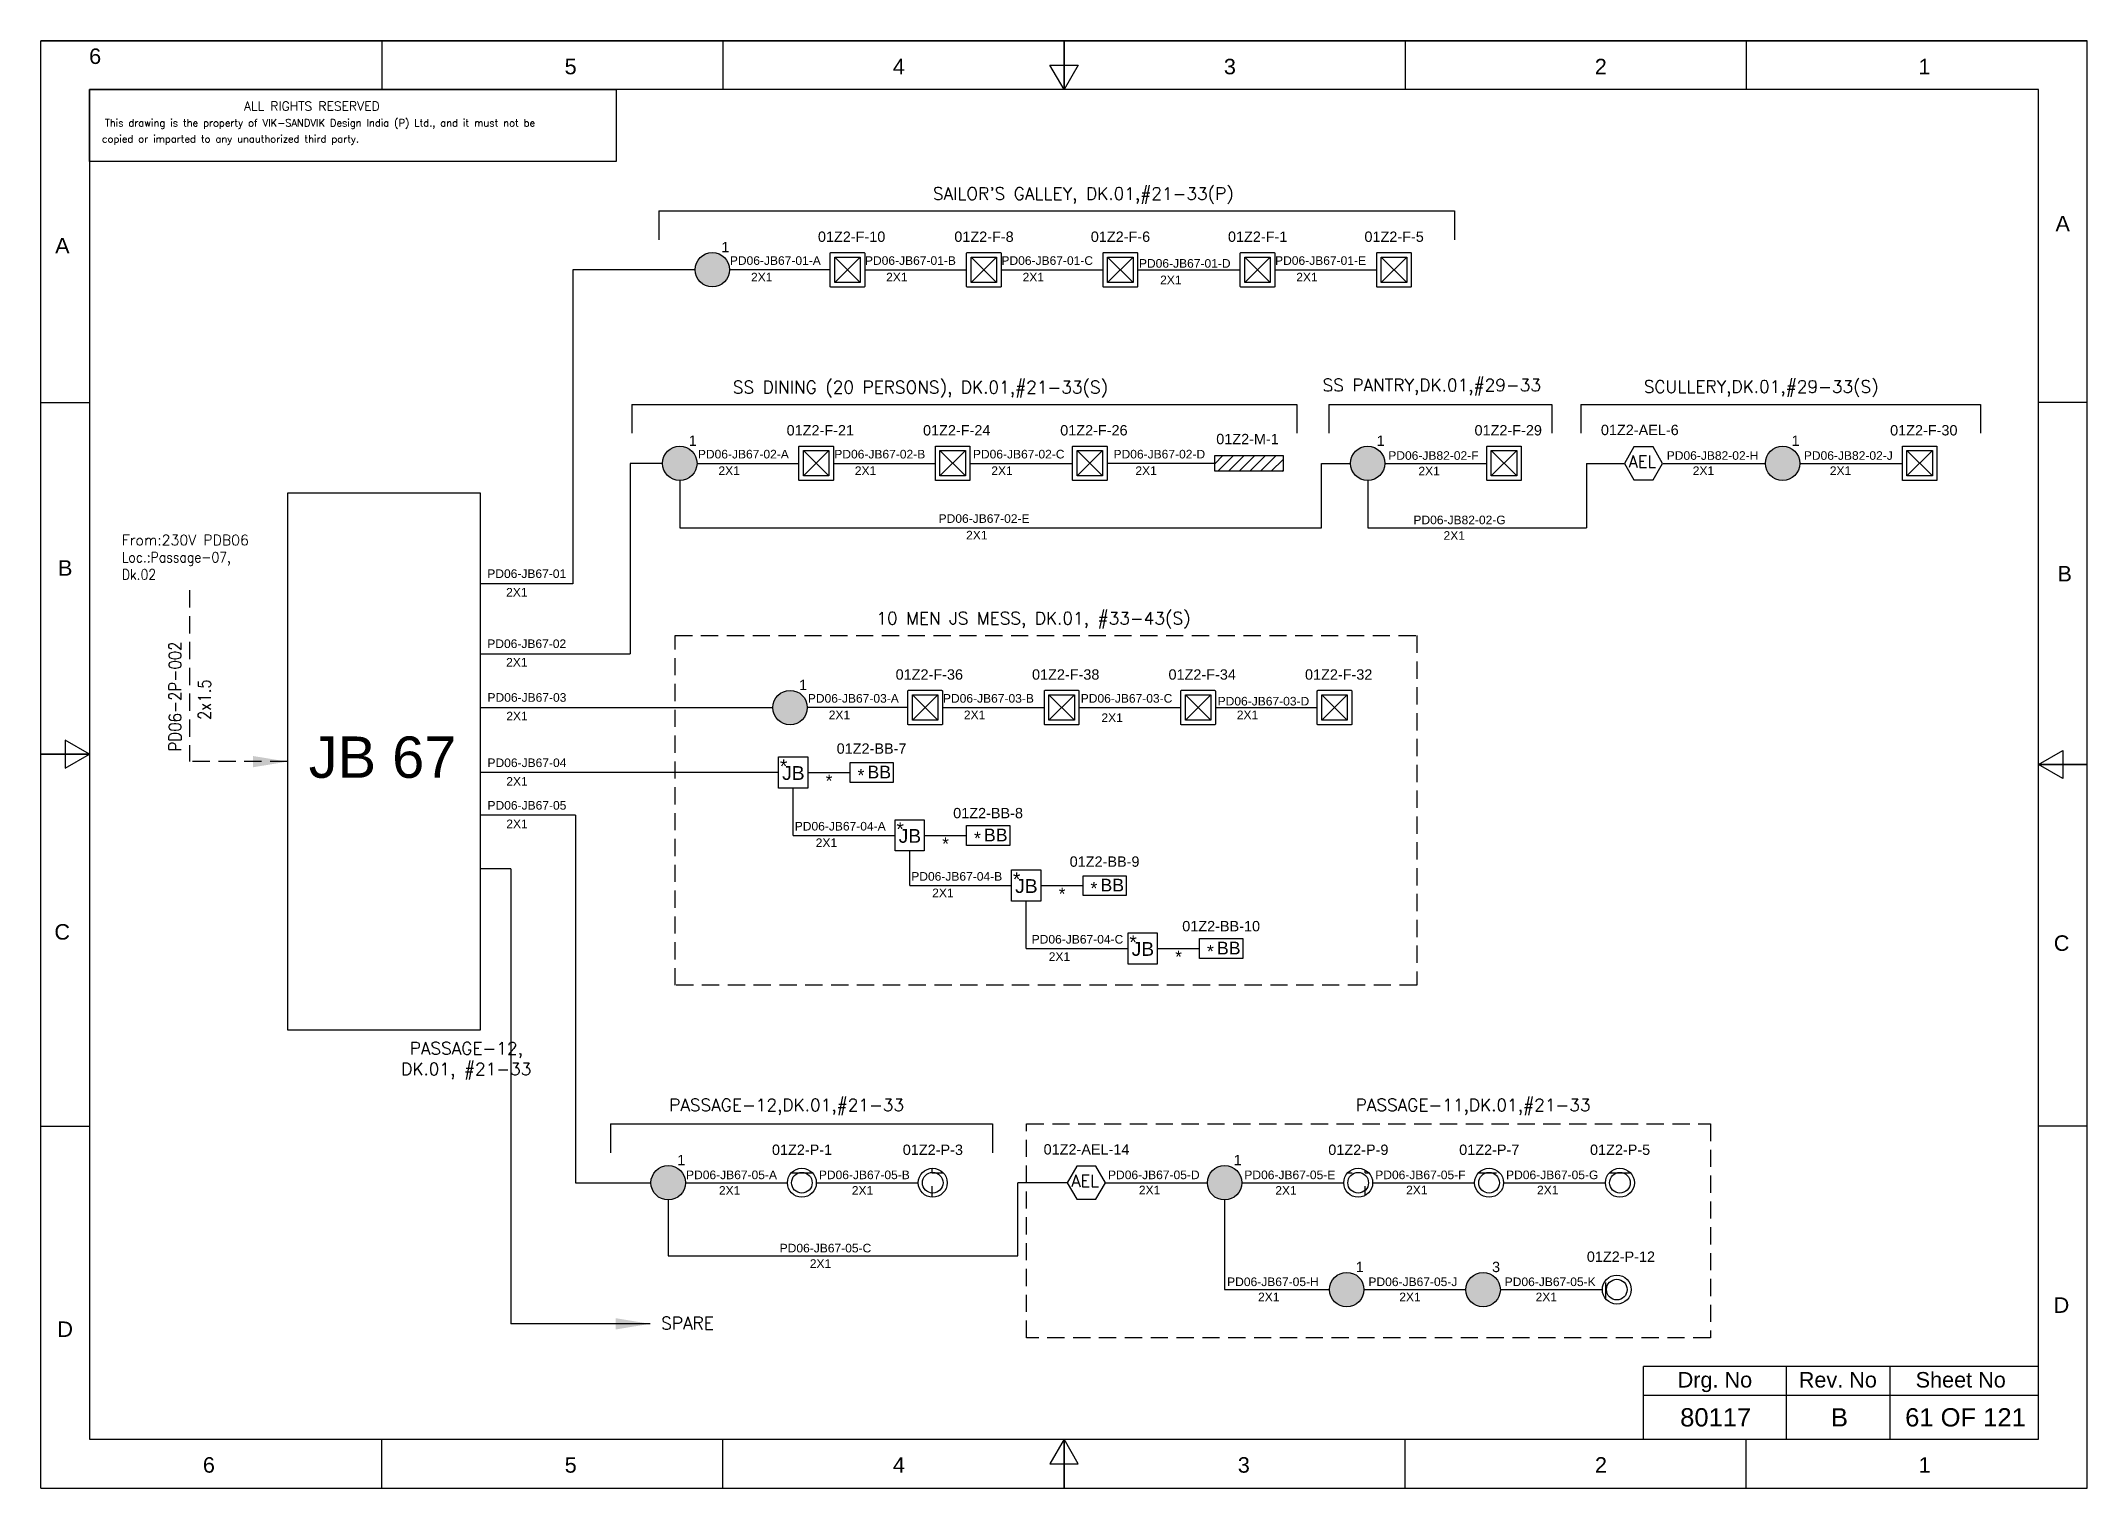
# Model space of a CAD drawing. Header units: inches. Extents: x -3311 to 1429, y -713 to 2436.
# Drawn here: x -2979.2 to -2682.2, y 408.3 to 618.4 of the extents above; entities that cross this region are included whole.
import ezdxf
from ezdxf.enums import TextEntityAlignment as Align

# ---------------------------------------------------------------- set-up
doc = ezdxf.new("R2010")
doc.units = ezdxf.units.IN
doc.linetypes.add('HIDDEN', pattern=[0.375, 0.25, -0.125])
doc.linetypes.add('SOLID', pattern=[0])
for name, color, linetype in [('BB', 7, 'Continuous'), ('Fmount', 7, 'Continuous'), ('LINE', 3, 'SOLID'), ('MirL', 7, 'Continuous')]:
    doc.layers.add(name, color=color, linetype=linetype)
for name, color, linetype, lineweight in [('ELEC_TXT-025', 1, 'Continuous', 25), ('HEL-025', 1, 'Continuous', 25), ('HEL-035', 2, 'Continuous', 35)]:
    doc.layers.add(name, color=color, linetype=linetype, lineweight=lineweight)
doc.styles.add('_NORMAL', font='arial.ttf')
doc.styles.add('ROMAN S', font='romans.shx')
doc.styles.add('ROMANS', font='simplex.shx', dxfattribs={"width": 0.88})
doc.styles.get("Standard").update_dxf_attribs({"font": 'arial.ttf'})
doc.dimstyles.get("Standard").update_dxf_attribs({"dimtxt": 0.18, "dimasz": 0.18, "dimexe": 0.18, "dimexo": 0.0625, "dimgap": 0.09, "dimtad": 0, "dimtih": 1, "dimtoh": 1, "dimdec": 4, "dimzin": 0, "dimdsep": 46, "dimtxsty": 'Standard', "dimcen": 0.09, "dimadec": 0, "dimazin": 0, "dimtfac": 1, "dimtdec": 4, "dimtofl": 0, "dimtmove": 0, "dimatfit": 3, "dimfxl": 1, "dimtolj": 1, "dimtzin": 0, "dimarcsym": 0})
pattern_1 = [(0, (0, 0), (0, 6.985), [5.08, -1.905]), (90, (0, 0), (-6.985, 4e-16), [5.08, -1.905])]

msp = doc.modelspace()

# ---------------------------------------------------------------- texts
at = {"color": 7}
for s, height, p in [('PD06-JB67-01-A', 1.25, (-2879.22, 585.85, 0.08)), ('PD06-JB67-01-B', 1.25, (-2859.61, 585.85, 0.08)), ('PD06-JB67-01-C', 1.25, (-2839.8, 585.85, 0.08)), ('PD06-JB67-01-D', 1.25, (-2819.84, 585.44, 0.08)), ('PD06-JB67-01-E', 1.25, (-2800.08, 585.85, 0.08)), ('2X1', 1.25, (-2876.15, 583.45)), ('2X1', 1.25, (-2856.54, 583.45)), ('2X1', 1.25, (-2836.73, 583.45)), ('2X1', 1.25, (-2816.77, 583.04)), ('2X1', 1.25, (-2797.01, 583.45)), ('PD06-JB67-02-A', 1.25, (-2883.86, 557.75, 0)), ('PD06-JB67-02-B', 1.25, (-2864.06, 557.75, 0)), ('PD06-JB67-02-C', 1.25, (-2843.94, 557.75, 0)), ('PD06-JB67-02-D', 1.25, (-2823.53, 557.75, 0)), ('PD06-JB82-02-F', 1.25, (-2783.65, 557.55, -0.11)), ('PD06-JB82-02-H', 1.25, (-2743.23, 557.55, -0.11)), ('PD06-JB82-02-J', 1.25, (-2723.33, 557.55, -0.11)), ('2X1', 1.25, (-2880.88, 555.35, -0.08)), ('2X1', 1.25, (-2861.08, 555.35, -0.08)), ('2X1', 1.25, (-2841.27, 555.35, -0.08)), ('2X1', 1.25, (-2820.36, 555.35, -0.08)), ('2X1', 1.25, (-2779.28, 555.3, -0.11)), ('2X1', 1.25, (-2739.46, 555.35, -0.08)), ('2X1', 1.25, (-2719.56, 555.35, -0.08)), ('PD06-JB67-02-E', 1.25, (-2848.92, 548.4, 0.01)), ('PD06-JB82-02-G', 1.25, (-2780, 548.2, -0.1)), ('2X1', 1.25, (-2844.93, 545.99, -0.07)), ('2X1', 1.25, (-2775.63, 545.94, -0.1)), ('PD06-JB67-01', 1.25, (-2914.43, 540.4)), ('2X1', 1.25, (-2911.7, 537.7)), ('PD06-JB67-02', 1.25, (-2914.43, 530.23)), ('2X1', 1.25, (-2911.7, 527.54)), ('PD06-JB67-03', 1.25, (-2914.4, 522.43)), ('PD06-JB67-03-A', 1.25, (-2867.9, 522.3, 0.08)), ('PD06-JB67-03-B', 1.25, (-2848.29, 522.3, 0.08)), ('PD06-JB67-03-C', 1.25, (-2828.29, 522.3, 0.08)), ('PD06-JB67-03-D', 1.25, (-2808.42, 521.89, 0.08)), ('2X1', 1.25, (-2911.67, 519.73)), ('2X1', 1.25, (-2864.87, 519.9)), ('2X1', 1.25, (-2845.25, 519.9)), ('2X1', 1.25, (-2825.29, 519.49)), ('2X1', 1.25, (-2805.64, 519.9)), ('PD06-JB67-04', 1.25, (-2914.4, 512.95)), ('2X1', 1.25, (-2911.67, 510.25)), ('*', 1.8, (-2865.31, 510.06)), ('PD06-JB67-05', 1.25, (-2914.4, 506.77)), ('2X1', 1.25, (-2911.67, 504.08)), ('PD06-JB67-04-A', 1.25, (-2869.8, 503.74, 0.08)), ('2X1', 1.25, (-2866.76, 501.34)), ('*', 1.8, (-2848.4, 500.93)), ('PD06-JB67-04-B', 1.25, (-2852.89, 496.46, 0.08)), ('2X1', 1.25, (-2849.85, 494.06)), ('*', 1.8, (-2831.49, 493.65)), ('PD06-JB67-04-C', 1.25, (-2835.41, 487.33, 0.08)), ('2X1', 1.25, (-2832.94, 484.81)), ('*', 1.8, (-2814.58, 484.52)), ('PD06-JB67-05-A', 1.25, (-2885.58, 453.13, -0.03)), ('2X1', 1.25, (-2880.81, 450.87, -0.03)), ('PD06-JB67-05-B', 1.25, (-2866.3, 453.13, -0.03)), ('2X1', 1.25, (-2861.52, 450.87, -0.03)), ('PD06-JB67-05-D', 1.25, (-2824.33, 453.13, -0.03)), ('2X1', 1.25, (-2819.85, 450.93)), ('PD06-JB67-05-E', 1.25, (-2804.54, 453.13, -0.03)), ('2X1', 1.25, (-2800.05, 450.87, -0.03)), ('PD06-JB67-05-F', 1.25, (-2785.54, 453.13, -0.03)), ('2X1', 1.25, (-2781.06, 450.93)), ('PD06-JB67-05-G', 1.25, (-2766.55, 453.13, -0.03)), ('2X1', 1.25, (-2762.06, 450.93, -0.03)), ('PD06-JB67-05-C', 1.25, (-2871.99, 442.5, -0.03)), ('2X1', 1.25, (-2867.62, 440.25, -0.03)), ('PD06-JB67-05-H', 1.25, (-2807.04, 437.61, -0.03)), ('2X1', 1.25, (-2802.55, 435.41)), ('PD06-JB67-05-J', 1.25, (-2786.53, 437.61, -0.03)), ('2X1', 1.25, (-2782.05, 435.41)), ('PD06-JB67-05-K', 1.25, (-2766.75, 437.61, -0.03)), ('2X1', 1.25, (-2762.27, 435.41))]:
    msp.add_text(s, height=height, dxfattribs=at).set_placement(p)
at = {"color": 7, "lineweight": 30}
msp.add_text('JB 67 ', height=6, dxfattribs=at).set_placement((-2928.47, 514.39), align=Align.MIDDLE_CENTER)
at = {"color": 7}
for s, height, p in [('Drg. No', 2.246, (-2736.24, 424.01)), ('Rev. No', 2.246, (-2718.4, 424.01)), ('Sheet No', 2.246, (-2700.56, 424.01)), ('80117', 2.653, (-2736.13, 418.56)), ('B', 2.65, (-2718.16, 418.56)), ('61 OF 121', 2.653, (-2699.87, 418.56))]:
    msp.add_text(s, height=height, dxfattribs=at).set_placement(p, align=Align.MIDDLE_CENTER)
at = {"color": 7, "char_height": 1.8, "attachment_point": 1, "style": '_NORMAL'}
for s, insert, width in [("{\\Fromans|c0;\\C2;SAILOR'S GALLEY, DK.01,#21-33(P)}", (-2849.75, 597.1, 0.22), 74.1776), ('{\\Fromans|c0;\\C2;SS DINING (20 PERSONS), DK.01,#21-33(S)}', (-2878.79, 569, 0.13), 74.1776), ('{\\Fromans|c0;\\C2;SS PANTRY,DK.01,#29-33}', (-2793.19, 569.3, 0.13), 40.2117), ('{\\Fromans|c0;\\C2;SCULLERY,DK.01,#29-33(S)}', (-2746.57, 569.08, 0.13), 74.1776), ('{\\Fromans|c0;\\C2;PASSAGE-12,DK.01,#21-33}', (-2888.03, 464.8, 0.22), 40.2117), ('{\\Fromans|c0;\\C2;PASSAGE-11,DK.01,#21-33}', (-2788.39, 464.8, 0.22), 40.2117), ('{\\Fromans|c0;\\C2;SPARE}', (-2889.19, 433.13), 8.1658)]:
    msp.add_mtext(s, dxfattribs=dict(at, insert=insert, width=width))
at = {"color": 7, "insert": (-2967.48, 546.66), "char_height": 1.5, "width": 36.8884, "attachment_point": 1}
msp.add_mtext('{\\Fromans|c0;\\C2;From:230V PDB06 \\P\\Fsimplex|c0;\\W0.88;Loc.:Passage-07,      \\PDk.02}', dxfattribs=at)
at = {"insert": (-2857.95, 535.46), "char_height": 1.8, "width": 80.3537, "attachment_point": 1, "style": '_NORMAL'}
msp.add_mtext('{\\Fromans|c0;\\C2;10 MEN JS MESS, DK.01, #33-43(S)}', dxfattribs=at)
at = {"color": 7, "insert": (-2960.65, 515.23), "char_height": 1.8, "width": 17.1296, "attachment_point": 1, "rotation": 90, "style": '_NORMAL'}
msp.add_mtext('{\\Fromans|c0;\\W0.88;PD06-2P-002}', dxfattribs=at)
at = {"color": 7, "insert": (-2956.38, 519.79), "char_height": 1.8, "attachment_point": 1, "rotation": 90, "style": '_NORMAL'}
msp.add_mtext('{\\Fsimplex|c0;\\W0.88;2x1.5}', dxfattribs=at)
at = {"color": 7, "insert": (-2926.93, 473.02), "char_height": 1.8, "attachment_point": 1, "style": '_NORMAL'}
msp.add_mtext('\\pxqc;{\\Fromans|c0;\\C2;PASSAGE-12, \\PDK.01, #21-33}', dxfattribs=at)

# ---------------------------------------------------------------- blocks, each defined once
blk = doc.blocks.new('AEL')
at = {"color": 4}
blk.add_lwpolyline([(989.98, -190.09), (992.75, -190.09), (994.14, -187.69), (992.75, -185.28), (989.98, -185.28), (988.59, -187.69)], close=True, dxfattribs=at)
at = {"color": 4, "style": 'ROMANS'}
blk.add_text('AEL', height=1.725, dxfattribs=at).set_placement((989.2, -188.27))
blk = doc.blocks.new('AEL_L')
blk.add_blockref('AEL', (0, 0))
blk.add_attdef('TAG_NO', (986.55, -183.59), '', height=1.5)
blk = doc.blocks.new('FIXED_KEY_SWITCH')
h = blk.add_hatch(color=1)
h.dxf.hatch_style = 1
edge = h.paths.add_edge_path()
edge.add_arc((848.13, 1737.46), 2.5, 0, 360)
at = {"color": 1}
blk.add_circle((848.13, 1737.46), 2.5, dxfattribs=at)
at = {"color": 7, "insert": (849.44, 1741.5), "char_height": 1.5, "attachment_point": 1, "style": '_NORMAL'}
blk.add_mtext_dynamic_manual_height_columns('1', width=1.5, gutter_width=7.5, heights=[0], dxfattribs=at)
blk = doc.blocks.new('SWT')
blk.add_blockref('FIXED_KEY_SWITCH', (0, 0))
blk.add_attdef('TAG_NO', (844.55, 1741.11), '', height=1.5)
blk = doc.blocks.new('1')
h = blk.add_hatch()
h.set_pattern_fill('ANGLE', color=6)
h.set_pattern_definition(pattern_1)
h.paths.add_polyline_path([(303.23, 2044.43, 1), (306.22, 2044.43, 1)], flags=0)
h.paths.add_polyline_path([(302.63, 2044.43, 1), (306.83, 2044.43, 1)])
h.paths.add_polyline_path([(306.22, 2044.43, -1), (303.23, 2044.43, -1)], flags=16)
h = blk.add_hatch()
h.set_pattern_fill('ANGLE', color=6)
h.set_pattern_definition(pattern_1)
h.paths.add_polyline_path([(303.23, 2044.43, 1), (306.22, 2044.43, 1)])
at = {"color": 6}
for radius in [2.1, 1.5]:
    blk.add_circle((304.73, 2044.43), radius, dxfattribs=at)
blk = doc.blocks.new('LED PENDENT LIGHT 15W')
blk.add_blockref('1', (0, 0))
blk.add_attdef('TAG_NO', (301.63, 2048.1), '', height=1.5)
blk = doc.blocks.new('fr')
at = {"color": 7, "linetype": 'Continuous'}
for p, q in [((33763.99, 4500.4), (33466.99, 4500.4)), ((33466.99, 4500.4), (33763.99, 4500.4)), ((33466.99, 4290.33), (33466.99, 4500.4)), ((33516.49, 4500.4), (33516.49, 4493.33)), ((33565.99, 4500.4), (33565.99, 4493.33)), ((33615.49, 4500.4), (33615.49, 4493.33)), ((33615.49, 4493.33), (33615.49, 4500.4)), ((33615.49, 4500.4), (33615.49, 4493.33)), ((33664.99, 4500.4), (33664.99, 4493.33)), ((33714.49, 4500.4), (33714.49, 4493.33)), ((33763.99, 4290.33), (33763.99, 4500.4)), ((33763.99, 4290.33), (33763.99, 4500.4)), ((33615.49, 4493.33), (33613.45, 4496.87)), ((33613.45, 4496.87), (33617.53, 4496.87)), ((33617.53, 4496.87), (33615.49, 4493.33)), ((33756.92, 4493.33), (33474.06, 4493.33)), ((33474.06, 4493.33), (33474.06, 4297.41)), ((33756.92, 4297.41), (33756.92, 4493.33)), ((33466.99, 4447.89), (33474.06, 4447.89)), ((33763.99, 4447.89), (33756.92, 4447.89)), ((33474.06, 4396.87), (33470.53, 4398.91)), ((33470.53, 4398.91), (33470.53, 4394.83)), ((33466.99, 4396.87), (33474.06, 4396.87)), ((33474.06, 4396.87), (33466.99, 4396.87)), ((33466.99, 4396.87), (33474.06, 4396.87)), ((33470.53, 4394.83), (33474.06, 4396.87)), ((33756.92, 4395.37), (33760.45, 4397.41)), ((33760.45, 4397.41), (33760.45, 4393.33)), ((33763.99, 4395.37), (33756.92, 4395.37)), ((33760.45, 4393.33), (33756.92, 4395.37)), ((33756.92, 4395.37), (33763.99, 4395.37)), ((33763.99, 4395.37), (33756.92, 4395.37)), ((33466.99, 4342.85), (33474.06, 4342.85)), ((33763.99, 4342.85), (33756.92, 4342.85)), ((33474.06, 4297.41), (33756.92, 4297.41)), ((33516.49, 4290.33), (33516.49, 4297.41)), ((33565.99, 4290.33), (33565.99, 4297.41)), ((33615.49, 4297.41), (33613.45, 4293.87)), ((33615.49, 4290.33), (33615.49, 4297.41)), ((33617.53, 4293.87), (33615.49, 4297.41)), ((33615.49, 4297.41), (33615.49, 4290.33)), ((33615.49, 4290.33), (33615.49, 4297.41)), ((33664.99, 4290.33), (33664.99, 4297.41)), ((33714.49, 4290.33), (33714.49, 4297.41)), ((33613.45, 4293.87), (33617.53, 4293.87)), ((33466.99, 4290.33), (33763.99, 4290.33)), ((33466.99, 4290.33), (33763.99, 4290.33))]:
    blk.add_line(p, q, dxfattribs=at)
at = {"color": 7, "style": '_NORMAL'}
for s, p in [('6', (33474.86, 4498.18)), ('5', (33543.88, 4496.68)), ('4', (33591.52, 4496.68)), ('3', (33639.57, 4496.68)), ('2', (33693.41, 4496.68)), ('1', (33740.39, 4496.68)), ('A', (33760.45, 4473.88)), ('A', (33470.1, 4470.68)), ('B', (33470.52, 4423.9)), ('B', (33760.74, 4423.06)), ('C', (33470.08, 4371.07)), ('C', (33760.29, 4369.44)), ('D', (33760.27, 4316.89)), ('D', (33470.51, 4313.39)), ('6', (33491.37, 4293.69)), ('5', (33543.89, 4293.69)), ('4', (33591.53, 4293.69)), ('3', (33641.59, 4293.69)), ('2', (33693.43, 4293.69)), ('1', (33740.41, 4293.69))]:
    blk.add_text(s, height=2.25, dxfattribs=at).set_placement(p, align=Align.MIDDLE_CENTER)
blk = doc.blocks.new('LED FLUSH MOUNT')
for p, q in [((114818, 79432), (114604, 79219)), ((114604, 79432), (114818, 79219))]:
    blk.add_line(p, q)
blk.add_lwpolyline([(114572, 79470), (114850, 79470, -0.414214), (114856, 79464), (114856, 79186, -0.414214), (114850, 79180), (114572, 79180, -0.414214), (114566, 79186), (114566, 79464, -0.414214)], format="xyb", close=True)
blk.add_lwpolyline([(114604, 79432), (114818, 79432), (114818, 79219), (114604, 79219)], close=True)
blk = doc.blocks.new('LED Flush Mounted Light 22W')
blk.add_blockref('LED FLUSH MOUNT', (0, 0))
at = {"style": 'ROMANS', "width": 0.7}
blk.add_attdef('TAG_NO.:', (113905, 79579), '', height=250, dxfattribs=at)
blk = doc.blocks.new('bunk_light')
blk.add_lwpolyline([(17773, 202986), (18112, 202986), (18112, 202830), (17773, 202830)], close=True)
at = {"char_height": 100, "attachment_point": 1}
for s, insert in [('*', (17831, 202937)), ('BB', (17909, 202962))]:
    blk.add_mtext_dynamic_manual_height_columns(s, width=182.6, gutter_width=7.5, heights=[0], dxfattribs=dict(at, insert=insert))
blk = doc.blocks.new('LED_BUNK _LIGHT')
at = {"xscale": 0.8, "yscale": 0.8, "zscale": 0.8}
blk.add_blockref('bunk_light', (4436, 38936), dxfattribs=at)
at = {"style": 'ROMAN S', "width": 0.7}
blk.add_attdef('TAG_NO:', text='', height=250, dxfattribs=at).set_placement((18767, 201415), align=Align.CENTER)
blk = doc.blocks.new('MIR')
h = blk.add_hatch()
h.set_pattern_fill('ANSI31', color=256, scale=500)
h.set_pattern_definition([(45, (0, 0), (-44.194174, 44.194174), [])])
h.paths.add_polyline_path([(109452, 30143), (110019, 30143), (110019, 30272), (109452, 30272)])
at = {"elevation": -6}
blk.add_lwpolyline([(109452, 30272), (110019, 30272), (110019, 30143), (109452, 30143)], close=True, dxfattribs=at)
blk = doc.blocks.new('MIRROR LIGHT')
blk.add_blockref('MIR', (0, 0))
at = {"style": 'ROMANS', "width": 0.7}
blk.add_attdef('TAG_NO.:', (108952, 30348), '', height=250, dxfattribs=at)
blk = doc.blocks.new('A$C4BAD7D21')
at = {"layer": 'HEL-025'}
blk.add_lwpolyline([(-34000, 0), (-34000, 2086), (-18714, 2086), (-18714, 0)], close=True, dxfattribs=at)
at = {"layer": 'HEL-025', "style": 'ROMANS'}
for s, p in [('This drawing is the property of VIK-SANDVIK Design India (P) Ltd., and it must not be', (-33558, 1016)), (' copied or imparted to any unauthorized third party.', (-33785, 550))]:
    blk.add_text(s, height=210, dxfattribs=at).set_placement(p)
at = {"layer": 'HEL-035', "style": 'ROMANS'}
blk.add_text('     ALL RIGHTS RESERVED', height=262.5, dxfattribs=at).set_placement((-30497, 1476))
blk = doc.blocks.new('JB')
blk.add_lwpolyline([(1661.35, 1973.02), (1665.59, 1973.02), (1665.59, 1968.5), (1661.35, 1968.5)], close=True)
at = {"color": 7}
for s, p in [('*', (1661.54, 1970.68)), ('JB', (1661.87, 1969.69))]:
    blk.add_text(s, height=2, dxfattribs=at).set_placement(p)
blk = doc.blocks.new('JB_FOR_BUNKLIGHT')
blk.add_blockref('JB', (0, 0))
blk.add_attdef('TAG_NO:', (1659.46, 1975.19), '', height=1.5)
blk = doc.blocks.new('LHS_SWITCH')
h = blk.add_hatch(color=1)
h.dxf.hatch_style = 1
edge = h.paths.add_edge_path()
edge.add_arc((2067.22, 3641.35), 2, 0, 360)
at = {"color": 1}
blk.add_circle((2067.22, 3641.35), 2, dxfattribs=at)
at = {"color": 7, "insert": (2068.26, 3644.59), "char_height": 1.2, "attachment_point": 1, "style": '_NORMAL'}
blk.add_mtext_dynamic_manual_height_columns('3', width=1.5, gutter_width=7.5, heights=[0], dxfattribs=at)

# ---------------------------------------------------------------- linework, layer by layer
for p, q in [((-2889.51, 593.68, -0.05), (-2774.06, 593.68, -0.05)), ((-2902, 585.14), (-2902, 539.56)), ((-2884.26, 585.14), (-2902, 585.14)), ((-2864.66, 585.14), (-2879.26, 585.14)), ((-2893.46, 565.59, -0.14), (-2796.93, 565.59, -0.14)), ((-2792.27, 565.59, -0.14), (-2759.91, 565.59, -0.14)), ((-2755.7, 565.59, -0.14), (-2697.69, 565.59, -0.14)), ((-2893.7, 557.04), (-2893.7, 529.39)), ((-2808.85, 557.04, -0.08), (-2824.47, 557.04, -0.08)), ((-2886.49, 554.54, -0.08), (-2886.49, 547.68, -0.08)), ((-2786.64, 554.54, -0.08), (-2786.64, 547.68, -0.08)), ((-2853.38, 521.59), (-2867.98, 521.59)), ((-2872.15, 512.16), (-2915.41, 512.16)), ((-2867.92, 512.16), (-2861.77, 512.16)), ((-2901.64, 505.98), (-2915.41, 505.98)), ((-2901.64, 505.98), (-2901.64, 452.61)), ((-2851.01, 503.02), (-2844.86, 503.02)), ((-2910.99, 498.18), (-2915.41, 498.18)), ((-2910.99, 498.18), (-2910.99, 432.13)), ((-2834.1, 495.75), (-2827.95, 495.75)), ((-2817.19, 486.61), (-2811.04, 486.61)), ((-2896.55, 461.16, -0.05), (-2841.09, 461.16, -0.05)), ((-2830.26, 452.61), (-2837.44, 452.61))]:
    msp.add_line(p, q)
at = {"color": 7, "linetype": 'Continuous'}
for p, q in [((-2689.29, 425.96), (-2746.61, 425.96)), ((-2746.61, 415.36), (-2746.61, 425.96)), ((-2725.84, 415.36), (-2725.84, 425.96)), ((-2710.82, 415.36), (-2710.82, 425.96)), ((-2746.61, 421.77), (-2689.29, 421.77))]:
    msp.add_line(p, q, dxfattribs=at)
at = {"linetype": 'HIDDEN', "ltscale": 10}
msp.add_lwpolyline([(-2957.66, 538.61), (-2957.66, 513.74)], dxfattribs=at)
msp.add_lwpolyline([(-2887.16, 532.03), (-2779.52, 532.03), (-2779.52, 481.28), (-2887.16, 481.28)], close=True, dxfattribs=at)
at = {"linetype": 'HIDDEN', "ltscale": 10, "elevation": -0.05}
msp.add_lwpolyline([(-2836.15, 461.16), (-2736.89, 461.16), (-2736.89, 430.11), (-2836.15, 430.11)], close=True, dxfattribs=at)
at = {"layer": 'LINE', "color": 0}
for p, q in [((-2889.51, 593.68, -0.05), (-2889.51, 589.49, -0.05)), ((-2774.06, 593.68, -0.05), (-2774.06, 589.49, -0.05)), ((-2859.65, 585.14), (-2844.85, 585.14)), ((-2839.84, 585.14), (-2825.05, 585.14)), ((-2820.03, 585.14), (-2805.13, 585.14)), ((-2800.12, 585.14), (-2785.33, 585.14)), ((-2893.46, 565.59, -0.14), (-2893.46, 561.4, -0.14)), ((-2796.93, 565.59, -0.14), (-2796.93, 561.4, -0.14)), ((-2792.27, 565.59, -0.14), (-2792.27, 561.4, -0.14)), ((-2759.91, 565.59, -0.14), (-2759.91, 561.4, -0.14)), ((-2755.7, 565.59, -0.14), (-2755.7, 561.4, -0.14)), ((-2697.69, 565.59, -0.14), (-2697.69, 561.4, -0.14)), ((-2883.99, 557.04, -0.08), (-2869.2, 557.04, -0.08)), ((-2864.19, 557.04, -0.08), (-2849.39, 557.04, -0.08)), ((-2844.38, 557.04, -0.08), (-2829.48, 557.04, -0.08)), ((-2793.32, 557.04, -0.08), (-2789.14, 557.04, -0.08)), ((-2784.14, 557.04, -0.08), (-2769.35, 557.04, -0.08)), ((-2754.89, 557.04, -0.08), (-2749.38, 557.04, -0.08)), ((-2743.82, 557.04, -0.08), (-2728.92, 557.04, -0.08)), ((-2723.92, 557.04, -0.08), (-2709.02, 557.04, -0.08)), ((-2943.45, 552.69), (-2943.45, 474.79)), ((-2915.41, 552.69), (-2943.45, 552.69)), ((-2915.41, 474.79), (-2915.41, 552.69)), ((-2886.49, 547.68, -0.07), (-2793.32, 547.68, -0.07)), ((-2786.64, 547.68, -0.07), (-2754.89, 547.68, -0.07)), ((-2902, 539.56), (-2915.41, 539.56)), ((-2915.41, 529.39), (-2893.7, 529.39)), ((-2915.41, 521.59), (-2872.98, 521.59)), ((-2848.37, 521.59), (-2833.57, 521.59)), ((-2828.56, 521.59), (-2813.76, 521.59)), ((-2808.75, 521.59), (-2793.96, 521.59)), ((-2870.03, 503.02), (-2870.03, 509.9)), ((-2870.03, 503.02), (-2855.24, 503.02)), ((-2853.12, 495.75), (-2853.12, 500.77)), ((-2853.12, 495.75), (-2838.33, 495.75)), ((-2836.21, 486.61), (-2836.21, 493.49)), ((-2836.21, 486.61), (-2821.42, 486.61)), ((-2943.45, 474.79), (-2915.41, 474.79)), ((-2896.55, 461.16, -0.05), (-2896.55, 456.97, -0.05)), ((-2841.09, 461.16, -0.05), (-2841.09, 456.97, -0.05)), ((-2901.64, 452.61), (-2890.67, 452.61)), ((-2885.67, 452.61), (-2870.87, 452.61)), ((-2866.67, 452.61), (-2851.88, 452.61)), ((-2824.71, 452.61), (-2809.91, 452.61)), ((-2804.91, 452.61), (-2790.12, 452.61)), ((-2785.92, 452.61), (-2771.12, 452.61)), ((-2766.92, 452.61, -0.03), (-2752.13, 452.61, -0.03)), ((-2807.41, 450.11), (-2807.41, 437.1)), ((-2807.41, 437.1), (-2792.18, 437.1)), ((-2787.18, 437.1), (-2772.38, 437.1)), ((-2767.38, 437.1), (-2752.59, 437.1))]:
    msp.add_line(p, q, dxfattribs=at)
at = {"layer": 'LINE', "color": 7}
for p, q in [((-2888.99, 557.04, -0.08), (-2893.7, 557.04)), ((-2793.32, 547.68, -0.07), (-2793.32, 557.04, -0.08)), ((-2754.89, 557.04, -0.08), (-2754.89, 547.68, -0.07)), ((-2837.44, 441.99), (-2837.44, 452.61)), ((-2888.17, 450.11), (-2888.17, 441.99)), ((-2888.17, 441.99), (-2837.44, 441.99))]:
    msp.add_line(p, q, dxfattribs=at)

# ---------------------------------------------------------------- block references
for name, p in [('fr', (-36446.21, -3882.04)), ('SWT', (-3729.89, -1152.32)), ('SWT', (-3734.62, -1180.42, -0.08)), ('SWT', (-3634.77, -1180.42, -0.08)), ('SWT', (-3574.55, -1180.42, -0.08)), ('SWT', (-3718.61, -1215.87)), ('JB_FOR_BUNKLIGHT', (-4533.5, -1458.6)), ('JB_FOR_BUNKLIGHT', (-4516.59, -1467.73)), ('JB_FOR_BUNKLIGHT', (-4499.68, -1475.01)), ('JB_FOR_BUNKLIGHT', (-4482.77, -1484.14)), ('SWT', (-3736.3, -1284.85)), ('SWT', (-3655.54, -1284.85)), ('SWT', (-3637.81, -1300.36))]:
    msp.add_blockref(name, p)
ref = msp.add_blockref('AEL_L', (-3737.97, 744.73, -0.08))
ref.add_attrib('TAG_NO', '01Z2-AEL-6', (-2752.79, 561.14, -0.08), dxfattribs={"color": 4, "height": 1.5})
ref = msp.add_blockref('LED PENDENT LIGHT 15W', (-3173.5, -1591.82))
ref.add_attrib('TAG_NO', '01Z2-P-1', (-2873.11, 456.65), dxfattribs={"height": 1.5})
ref = msp.add_blockref('LED PENDENT LIGHT 15W', (-3154.51, -1591.82))
ref.add_attrib('TAG_NO', '01Z2-P-3', (-2854.12, 456.65), dxfattribs={"height": 1.5})
ref = msp.add_blockref('AEL_L', (-3818.85, 640.3))
ref.add_attrib('TAG_NO', '01Z2-AEL-14', (-2833.68, 456.71), dxfattribs={"color": 4, "height": 1.5})
ref = msp.add_blockref('LED PENDENT LIGHT 15W', (-3092.75, -1591.82))
ref.add_attrib('TAG_NO', '01Z2-P-9', (-2792.36, 456.65), dxfattribs={"height": 1.5})
ref = msp.add_blockref('LED PENDENT LIGHT 15W', (-3073.75, -1591.82))
ref.add_attrib('TAG_NO', '01Z2-P-7', (-2773.36, 456.65), dxfattribs={"height": 1.5})
ref = msp.add_blockref('LED PENDENT LIGHT 15W', (-3054.76, -1591.82, -0.03))
ref.add_attrib('TAG_NO', '01Z2-P-5', (-2754.37, 456.65, -0.03), dxfattribs={"height": 1.5})
ref = msp.add_blockref('LED PENDENT LIGHT 15W', (-3055.21, -1607.33))
ref.add_attrib('TAG_NO', '01Z2-P-12', (-2754.83, 441.13), dxfattribs={"height": 1.5})
at = {"layer": 'BB'}
ref = msp.add_blockref('LED_BUNK _LIGHT', (-3291.56, -4124.93), dxfattribs=dict(at, xscale=0.02304, yscale=0.02304, zscale=0.02304))
ref.add_attrib('TAG_NO:', '01Z2-BB-7', dxfattribs={"layer": '0', "height": 1.5}).set_placement((-2858.65, 514.44, 0), align=Align.BOTTOM_CENTER)
ref = msp.add_blockref('LED_BUNK _LIGHT', (-3274.65, -4134.07), dxfattribs=dict(at, xscale=0.02304, yscale=0.02304, zscale=0.02304))
ref.add_attrib('TAG_NO:', '01Z2-BB-8', dxfattribs={"layer": '0', "height": 1.5}).set_placement((-2841.74, 505.07, 0), align=Align.BOTTOM_CENTER)
ref = msp.add_blockref('LED_BUNK _LIGHT', (-3257.74, -4141.34), dxfattribs=dict(at, xscale=0.02304, yscale=0.02304, zscale=0.02304))
ref.add_attrib('TAG_NO:', '01Z2-BB-9', dxfattribs={"layer": '0', "height": 1.5}).set_placement((-2824.83, 498.03, 0), align=Align.BOTTOM_CENTER)
ref = msp.add_blockref('LED_BUNK _LIGHT', (-3240.83, -4150.48), dxfattribs=dict(at, xscale=0.02304, yscale=0.02304, zscale=0.02304))
ref.add_attrib('TAG_NO:', '01Z2-BB-10', dxfattribs={"layer": '0', "height": 1.5}).set_placement((-2807.91, 488.66, 0), align=Align.BOTTOM_CENTER)
at = {"layer": 'ELEC_TXT-025', "color": 0, "xscale": 0.005, "yscale": 0.005, "zscale": 0.005}
msp.add_blockref('A$C4BAD7D21', (-2802.15, 600.86), dxfattribs=at)
at = {"layer": 'Fmount'}
ref = msp.add_blockref('LED Flush Mounted Light 22W', (-4844.36, -785.61), dxfattribs=dict(at, xscale=0.01728, yscale=0.01728, zscale=0.01728))
ref.add_attrib('TAG_NO.:', '01Z2-F-10', dxfattribs={"layer": '0', "height": 1.5}).set_placement((-2866.44, 588.74), align=Align.BOTTOM_LEFT)
ref = msp.add_blockref('LED Flush Mounted Light 22W', (-4824.55, -785.61), dxfattribs=dict(at, xscale=0.01728, yscale=0.01728, zscale=0.01728))
ref.add_attrib('TAG_NO.:', '01Z2-F-8', dxfattribs={"layer": '0', "height": 1.5}).set_placement((-2846.64, 588.74), align=Align.BOTTOM_LEFT)
ref = msp.add_blockref('LED Flush Mounted Light 22W', (-4804.75, -785.61), dxfattribs=dict(at, xscale=0.01728, yscale=0.01728, zscale=0.01728))
ref.add_attrib('TAG_NO.:', '01Z2-F-6', dxfattribs={"layer": '0', "height": 1.5}).set_placement((-2826.83, 588.74), align=Align.BOTTOM_LEFT)
ref = msp.add_blockref('LED Flush Mounted Light 22W', (-4784.83, -785.61), dxfattribs=dict(at, xscale=0.01728, yscale=0.01728, zscale=0.01728))
ref.add_attrib('TAG_NO.:', '01Z2-F-1', dxfattribs={"layer": '0', "height": 1.5}).set_placement((-2806.92, 588.74), align=Align.BOTTOM_LEFT)
ref = msp.add_blockref('LED Flush Mounted Light 22W', (-4765.03, -785.61), dxfattribs=dict(at, xscale=0.01728, yscale=0.01728, zscale=0.01728))
ref.add_attrib('TAG_NO.:', '01Z2-F-5', dxfattribs={"layer": '0', "height": 1.5}).set_placement((-2787.11, 588.74), align=Align.BOTTOM_LEFT)
ref = msp.add_blockref('LED Flush Mounted Light 22W', (-4848.9, -813.7, -0.08), dxfattribs=dict(at, xscale=0.01728, yscale=0.01728, zscale=0.01728))
ref.add_attrib('TAG_NO.:', '01Z2-F-21', dxfattribs={"layer": '0', "height": 1.5}).set_placement((-2870.98, 560.64, -0.08), align=Align.BOTTOM_LEFT)
ref = msp.add_blockref('LED Flush Mounted Light 22W', (-4829.09, -813.7, -0.08), dxfattribs=dict(at, xscale=0.01728, yscale=0.01728, zscale=0.01728))
ref.add_attrib('TAG_NO.:', '01Z2-F-24', dxfattribs={"layer": '0', "height": 1.5}).set_placement((-2851.18, 560.64, -0.08), align=Align.BOTTOM_LEFT)
ref = msp.add_blockref('LED Flush Mounted Light 22W', (-4809.18, -813.7, -0.08), dxfattribs=dict(at, xscale=0.01728, yscale=0.01728, zscale=0.01728))
ref.add_attrib('TAG_NO.:', '01Z2-F-26', dxfattribs={"layer": '0', "height": 1.5}).set_placement((-2831.27, 560.64, -0.08), align=Align.BOTTOM_LEFT)
ref = msp.add_blockref('LED Flush Mounted Light 22W', (-4749.05, -813.7, -0.08), dxfattribs=dict(at, xscale=0.01728, yscale=0.01728, zscale=0.01728))
ref.add_attrib('TAG_NO.:', '01Z2-F-29', dxfattribs={"layer": '0', "height": 1.5}).set_placement((-2771.13, 560.64, -0.08), align=Align.BOTTOM_LEFT)
ref = msp.add_blockref('LED Flush Mounted Light 22W', (-4688.72, -813.7, -0.08), dxfattribs=dict(at, xscale=0.01728, yscale=0.01728, zscale=0.01728))
ref.add_attrib('TAG_NO.:', '01Z2-F-30', dxfattribs={"layer": '0', "height": 1.5}).set_placement((-2710.81, 560.64, -0.08), align=Align.BOTTOM_LEFT)
ref = msp.add_blockref('LED Flush Mounted Light 22W', (-4833.08, -849.15), dxfattribs=dict(at, xscale=0.01728, yscale=0.01728, zscale=0.01728))
ref.add_attrib('TAG_NO.:', '01Z2-F-36', dxfattribs={"layer": '0', "height": 1.5}).set_placement((-2855.16, 525.19), align=Align.BOTTOM_LEFT)
ref = msp.add_blockref('LED Flush Mounted Light 22W', (-4813.27, -849.15), dxfattribs=dict(at, xscale=0.01728, yscale=0.01728, zscale=0.01728))
ref.add_attrib('TAG_NO.:', '01Z2-F-38', dxfattribs={"layer": '0', "height": 1.5}).set_placement((-2835.36, 525.19), align=Align.BOTTOM_LEFT)
ref = msp.add_blockref('LED Flush Mounted Light 22W', (-4793.46, -849.15), dxfattribs=dict(at, xscale=0.01728, yscale=0.01728, zscale=0.01728))
ref.add_attrib('TAG_NO.:', '01Z2-F-34', dxfattribs={"layer": '0', "height": 1.5}).set_placement((-2815.55, 525.19), align=Align.BOTTOM_LEFT)
ref = msp.add_blockref('LED Flush Mounted Light 22W', (-4773.66, -849.15), dxfattribs=dict(at, xscale=0.01728, yscale=0.01728, zscale=0.01728))
ref.add_attrib('TAG_NO.:', '01Z2-F-32', dxfattribs={"layer": '0', "height": 1.5}).set_placement((-2795.74, 525.19), align=Align.BOTTOM_LEFT)
at = {"layer": 'LINE', "color": 7, "xscale": 1.25, "yscale": 1.25, "zscale": 1.25}
msp.add_blockref('LHS_SWITCH', (-5353.91, -4114.6), dxfattribs=at)
at = {"layer": 'MirL'}
ref = msp.add_blockref('MIRROR LIGHT', (-4724.26, 28.41, 0.03), dxfattribs=dict(at, xscale=0.0175, yscale=0.0175, zscale=0.0175))
ref.add_attrib('TAG_NO.:', '01Z2-M-1', dxfattribs={"layer": '0', "height": 1.5}).set_placement((-2808.62, 559.37, -0.19), align=Align.BOTTOM_LEFT)

msp.set_redraw_order([(e.dxf.handle, doc.entitydb.next_handle()) for e in msp.query("TEXT MTEXT ATTDEF DIMENSION ARC_DIMENSION")])  # texts and dimensions are drawn at this point

# ---------------------------------------------------------------- leaders
at = {"linetype": 'HIDDEN', "ltscale": 10}
msp.add_leader([(-2943.45, 513.74), (-2957.66, 513.74)], dimstyle='Standard', override={"dimasz": 5, "dimarcsym": 1}, dxfattribs=at)
msp.add_leader([(-2890.81, 432.13), (-2910.99, 432.13)], dimstyle='Standard', override={"dimasz": 5, "dimarcsym": 1})

doc.saveas('drawing.dxf')
